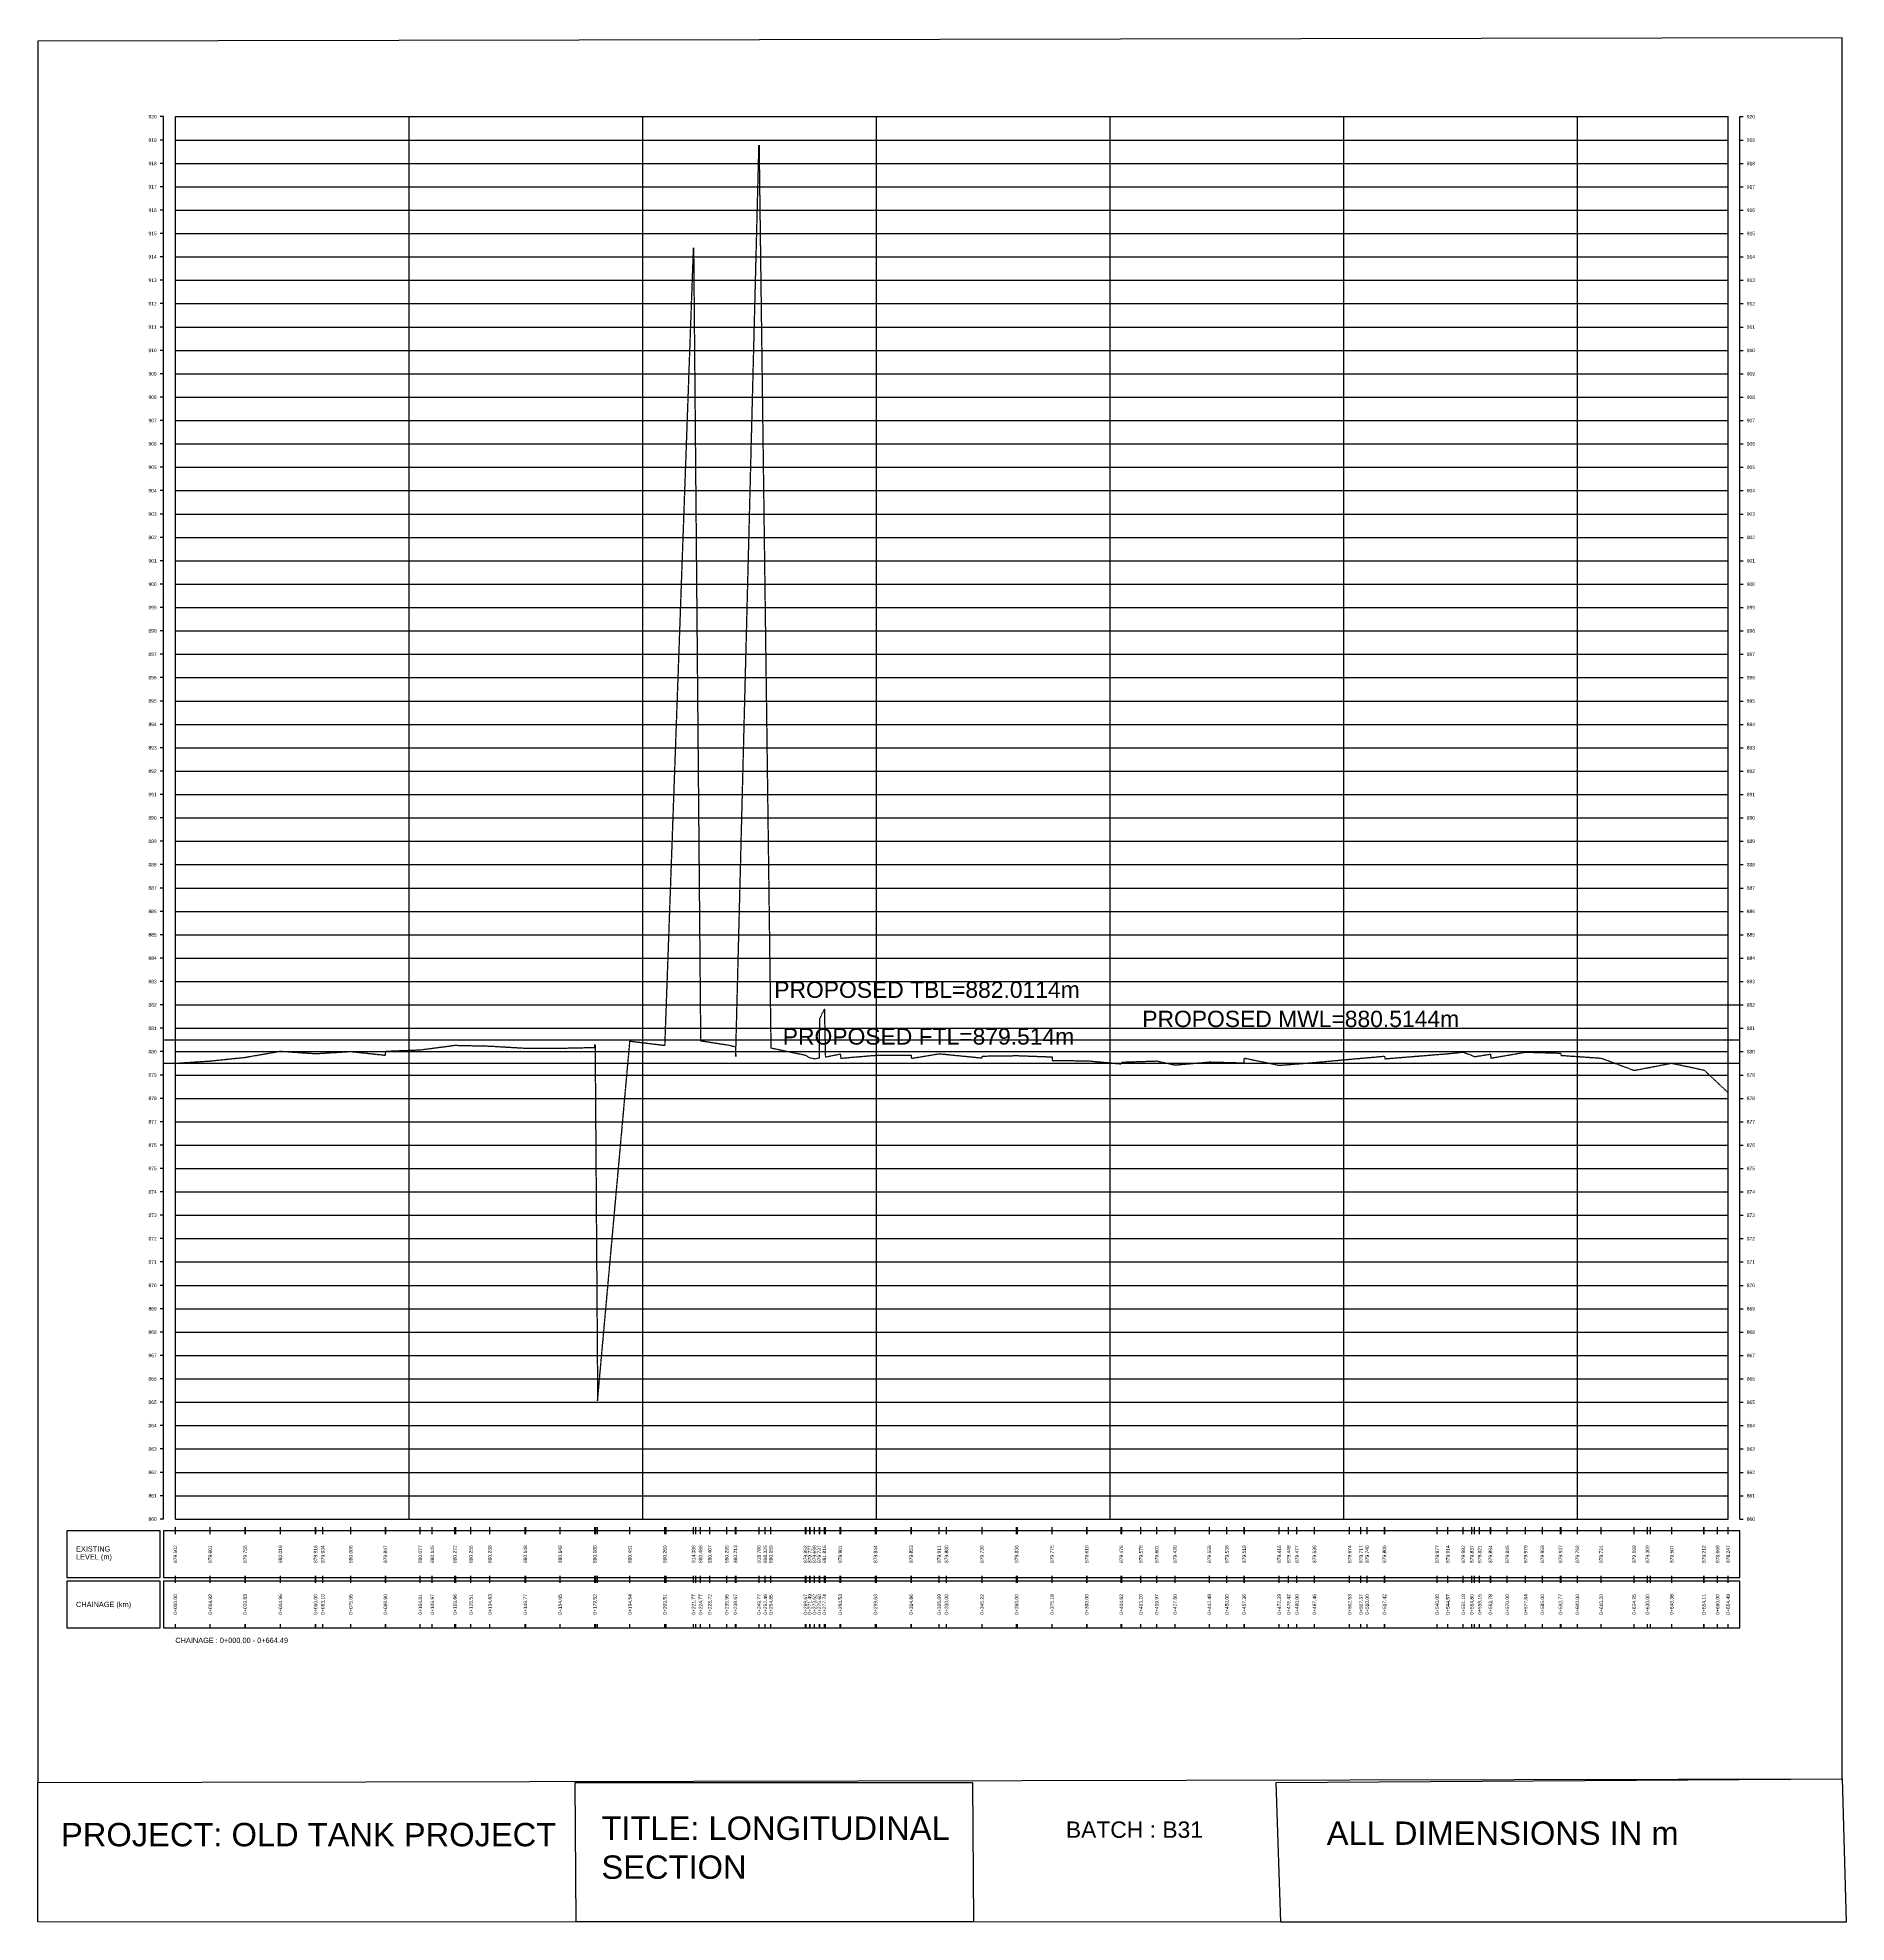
# Model space of a CAD drawing. Header units: millimetres. Extents: x 2640 to 12113, y 6003 to 13668.
# Drawn here: x 8090 to 8864, y 11377 to 12183 of the extents above; entities that cross this region are included whole.
import ezdxf
from ezdxf.enums import TextEntityAlignment as Align

# ---------------------------------------------------------------- set-up
doc = ezdxf.new("R2010")
doc.units = ezdxf.units.MM
doc.linetypes.add('HIDDEN', pattern=[0.375, 0.25, -0.125])
for name, color, linetype in [('GL', 3, 'HIDDEN'), ('GRID', 8, 'Continuous'), ('SCALE_LINE', 1, 'Continuous'), ('TitleBox', 7, 'Continuous')]:
    doc.layers.add(name, color=color, linetype=linetype)
doc.styles.get("Standard").update_dxf_attribs({"font": 'arial.ttf'})

msp = doc.modelspace()

# ---------------------------------------------------------------- linework, layer by layer
at = {"color": 1}
msp.add_line((8166.064, 11769.627), (8818.606, 11769.627), dxfattribs=at)
at = {"color": 4}
msp.add_line((8144.117, 11754.627), (8818.625, 11754.627), dxfattribs=at)
for p, q in [((8818.606, 11749.627), (8818.625, 11754.627)), ((8818.606, 11739.627), (8818.606, 11744.627))]:
    msp.add_line(p, q)
at = {"color": 6}
msp.add_line((8144.117, 11744.627), (8818.606, 11744.627), dxfattribs=at)
for points in [[(8090.206, 11436.95), (8862.477, 11438.501), (8862.477, 12183.414), (8090.206, 12181.863)], [(8090.206, 11436.95), (8862.477, 11438.501), (8864.199, 11377.129), (8090.206, 11377.29)], [(8320.206, 11436.95), (8490.206, 11436.95), (8490.683, 11377.29), (8320.683, 11377.29)], [(8620.206, 11436.95), (8862.477, 11438.501), (8864.199, 11377.129), (8622.142, 11377.179)]]:
    msp.add_lwpolyline(points, close=True)
at = {"layer": 'GL'}
msp.add_lwpolyline([(8149.117, 11744.65), (8164.041, 11745.637), (8164.042, 11745.637), (8164.042, 11745.637), (8164.063, 11745.64), (8178.944, 11747.19), (8178.95, 11747.191), (8179.117, 11747.221), (8194.073, 11749.816), (8194.074, 11749.816), (8194.075, 11749.816), (8194.08, 11749.816), (8209.117, 11748.791), (8209.17, 11748.787), (8209.17, 11748.787), (8212.222, 11748.97), (8224.167, 11749.686), (8224.168, 11749.686), (8224.172, 11749.686), (8239.015, 11748.099), (8239.117, 11748.905), (8239.231, 11749.807), (8239.232, 11749.807), (8253.927, 11750.397), (8253.93, 11750.397), (8253.932, 11750.397), (8253.935, 11750.397), (8259.09, 11751.075), (8268.774, 11752.346), (8268.774, 11752.346), (8269.117, 11752.338), (8275.623, 11752.192), (8283.751, 11752.005), (8283.755, 11752.005), (8283.759, 11752.005), (8298.888, 11751.106), (8298.888, 11751.106), (8299.117, 11751.106), (8313.768, 11751.115), (8313.771, 11751.089), (8313.775, 11751.089), (8313.778, 11751.089), (8313.781, 11751.116), (8328.641, 11751.423), (8328.679, 11752.657), (8328.679, 11752.657), (8328.679, 11752.657), (8328.721, 11752.255), (8328.74, 11751.807), (8329.117, 11698.481), (8329.813, 11600.295), (8343.66, 11754.136), (8343.662, 11754.136), (8343.664, 11754.136), (8343.67, 11754.137), (8358.622, 11752.319), (8358.678, 11753.057), (8358.678, 11753.057), (8359.117, 11765.317), (8370.89, 12093.508), (8370.89, 12093.508), (8370.89, 12093.508), (8370.89, 12093.508), (8370.9, 12092.349), (8371.913, 11977.553), (8373.882, 11754.306), (8373.883, 11754.306), (8373.884, 11754.306), (8373.885, 11754.306), (8377.833, 11753.696), (8385.07, 11752.576), (8385.13, 11752.565), (8385.131, 11752.565), (8385.132, 11752.565), (8388.792, 11751.757), (8388.793, 11751.757), (8388.792, 11751.757), (8388.793, 11751.757), (8388.936, 11747.543), (8389.117, 11754.638), (8398.892, 12137.429), (8398.893, 12137.429), (8398.894, 12137.429), (8398.894, 12137.429), (8398.894, 12137.429), (8401.581, 11932.874), (8403.966, 11751.216), (8403.966, 11751.216), (8403.967, 11751.216), (8403.968, 11751.216), (8418.788, 11748.143), (8419.117, 11747.917), (8420.604, 11746.894), (8420.824, 11747.02), (8422.637, 11746.615), (8422.69, 11746.6), (8424.715, 11746.994), (8424.797, 11747.034), (8424.872, 11763.704), (8426.855, 11767.791), (8427.286, 11747.318), (8433.65, 11748.636), (8433.658, 11748.637), (8433.658, 11748.637), (8433.659, 11748.637), (8433.861, 11746.824), (8448.749, 11748.067), (8448.75, 11748.067), (8448.753, 11748.067), (8449.117, 11748.069), (8463.974, 11748.157), (8463.974, 11748.157), (8464.107, 11746.766), (8476.009, 11748.737), (8476.009, 11748.737), (8476.011, 11748.737), (8479.117, 11748.43), (8494.337, 11746.926), (8494.362, 11747.727), (8494.362, 11747.727), (8509.117, 11747.922), (8509.468, 11747.927), (8509.469, 11747.927), (8509.469, 11747.927), (8509.469, 11747.927), (8509.469, 11747.927), (8509.469, 11747.927), (8509.47, 11747.927), (8524.295, 11747.377), (8524.295, 11747.377), (8524.295, 11747.377), (8524.401, 11745.82), (8539.117, 11745.728), (8539.263, 11745.726), (8539.267, 11745.726), (8539.272, 11745.726), (8539.276, 11745.726), (8539.279, 11745.726), (8553.939, 11744.39), (8554.173, 11745.136), (8554.173, 11745.136), (8554.173, 11745.136), (8554.173, 11745.136), (8562.316, 11745.41), (8569.088, 11745.637), (8569.091, 11745.637), (8569.117, 11745.632), (8576.915, 11743.928), (8591.608, 11745.207), (8591.608, 11745.207), (8591.608, 11745.207), (8591.609, 11745.207), (8599.117, 11745.012), (8606.481, 11744.82), (8606.582, 11746.307), (8606.636, 11746.862), (8606.636, 11746.862), (8606.636, 11746.862), (8621.512, 11743.787), (8621.515, 11743.787), (8621.517, 11743.787), (8621.518, 11743.787), (8621.519, 11743.787), (8625.541, 11744.108), (8629.117, 11744.392), (8636.58, 11744.987), (8636.58, 11744.987), (8651.644, 11746.367), (8651.646, 11746.367), (8651.647, 11746.367), (8656.49, 11746.796), (8659.117, 11747.03), (8666.537, 11747.687), (8666.537, 11747.687), (8666.537, 11747.687), (8666.752, 11746.587), (8689.117, 11748.397), (8693.688, 11748.767), (8700.296, 11749.447), (8700.297, 11749.447), (8703.913, 11748.001), (8705.148, 11747.507), (8705.149, 11747.507), (8705.149, 11747.507), (8705.149, 11747.507), (8705.149, 11747.507), (8707.267, 11747.84), (8711.898, 11748.567), (8711.899, 11748.567), (8712.055, 11746.87), (8719.117, 11748.077), (8726.959, 11749.417), (8726.964, 11749.417), (8734.115, 11749.216), (8741.886, 11748.997), (8741.886, 11748.997), (8741.886, 11748.997), (8742.111, 11748.034), (8749.117, 11747.546), (8759.32, 11746.837), (8759.323, 11746.837), (8759.323, 11746.837), (8759.323, 11746.837), (8773.37, 11741.618), (8779.117, 11742.714), (8780.416, 11742.963), (8789.494, 11744.696), (8789.497, 11744.696), (8789.499, 11744.696), (8803.223, 11741.746), (8803.225, 11741.746), (8803.309, 11741.767), (8803.309, 11741.767), (8803.31, 11741.767), (8803.31, 11741.767), (8803.321, 11741.756), (8809.117, 11736.31), (8813.606, 11732.093)], dxfattribs=at)
at = {"layer": 'GRID'}
for p, q in [((8149.117, 12149.627), (8813.606, 12149.627)), ((8149.117, 11549.627), (8149.117, 12149.627)), ((8249.117, 11549.627), (8249.117, 12149.627)), ((8349.117, 11549.627), (8349.117, 12149.627)), ((8449.117, 11549.627), (8449.117, 12149.627)), ((8549.117, 11549.627), (8549.117, 12149.627)), ((8649.117, 11549.627), (8649.117, 12149.627)), ((8749.117, 11549.627), (8749.117, 12149.627)), ((8813.606, 11549.627), (8813.606, 12149.627)), ((8149.117, 12139.627), (8813.606, 12139.627)), ((8149.117, 12129.627), (8813.606, 12129.627)), ((8149.117, 12119.627), (8813.606, 12119.627)), ((8149.117, 12109.627), (8813.606, 12109.627)), ((8149.117, 12099.627), (8813.606, 12099.627)), ((8149.117, 12089.627), (8813.606, 12089.627)), ((8149.117, 12079.627), (8813.606, 12079.627)), ((8149.117, 12069.627), (8813.606, 12069.627)), ((8149.117, 12059.627), (8813.606, 12059.627)), ((8149.117, 12049.627), (8813.606, 12049.627)), ((8149.117, 12039.627), (8813.606, 12039.627)), ((8149.117, 12029.627), (8813.606, 12029.627)), ((8149.117, 12019.627), (8813.606, 12019.627)), ((8149.117, 12009.627), (8813.606, 12009.627)), ((8149.117, 11999.627), (8813.606, 11999.627)), ((8149.117, 11989.627), (8813.606, 11989.627)), ((8149.117, 11979.627), (8813.606, 11979.627)), ((8149.117, 11969.627), (8813.606, 11969.627)), ((8149.117, 11959.627), (8813.606, 11959.627)), ((8149.117, 11949.627), (8813.606, 11949.627)), ((8149.117, 11939.627), (8813.606, 11939.627)), ((8149.117, 11929.627), (8813.606, 11929.627)), ((8149.117, 11919.627), (8813.606, 11919.627)), ((8149.117, 11909.627), (8813.606, 11909.627)), ((8149.117, 11899.627), (8813.606, 11899.627)), ((8149.117, 11889.627), (8813.606, 11889.627)), ((8149.117, 11879.627), (8813.606, 11879.627)), ((8149.117, 11869.627), (8813.606, 11869.627)), ((8149.117, 11859.627), (8813.606, 11859.627)), ((8149.117, 11849.627), (8813.606, 11849.627)), ((8149.117, 11839.627), (8813.606, 11839.627)), ((8149.117, 11829.627), (8813.606, 11829.627)), ((8149.117, 11819.627), (8813.606, 11819.627)), ((8149.117, 11809.627), (8813.606, 11809.627)), ((8149.117, 11799.627), (8813.606, 11799.627)), ((8149.117, 11789.627), (8813.606, 11789.627)), ((8149.117, 11779.627), (8813.606, 11779.627)), ((8149.117, 11769.627), (8813.606, 11769.627)), ((8149.117, 11759.627), (8813.606, 11759.627)), ((8149.117, 11749.627), (8813.606, 11749.627)), ((8149.117, 11739.627), (8813.606, 11739.627)), ((8149.117, 11729.627), (8813.606, 11729.627)), ((8149.117, 11719.627), (8813.606, 11719.627)), ((8149.117, 11709.627), (8813.606, 11709.627)), ((8149.117, 11699.627), (8813.606, 11699.627)), ((8149.117, 11689.627), (8813.606, 11689.627)), ((8149.117, 11679.627), (8813.606, 11679.627)), ((8149.117, 11669.627), (8813.606, 11669.627)), ((8149.117, 11659.627), (8813.606, 11659.627)), ((8149.117, 11649.627), (8813.606, 11649.627)), ((8149.117, 11639.627), (8813.606, 11639.627)), ((8149.117, 11629.627), (8813.606, 11629.627)), ((8149.117, 11619.627), (8813.606, 11619.627)), ((8149.117, 11609.627), (8813.606, 11609.627)), ((8149.117, 11599.627), (8813.606, 11599.627)), ((8149.117, 11589.627), (8813.606, 11589.627)), ((8149.117, 11579.627), (8813.606, 11579.627)), ((8149.117, 11569.627), (8813.606, 11569.627)), ((8149.117, 11559.627), (8813.606, 11559.627)), ((8149.117, 11549.627), (8813.606, 11549.627))]:
    msp.add_line(p, q, dxfattribs=at)
at = {"layer": 'SCALE_LINE'}
for p, q in [((8144.117, 12149.627), (8142.617, 12149.627)), ((8144.117, 11549.627), (8144.117, 12149.627)), ((8818.606, 11549.627), (8818.606, 12149.627)), ((8818.606, 12149.627), (8820.106, 12149.627)), ((8144.117, 12139.627), (8142.617, 12139.627)), ((8818.606, 12139.627), (8820.106, 12139.627)), ((8144.117, 12129.627), (8142.617, 12129.627)), ((8818.606, 12129.627), (8820.106, 12129.627)), ((8144.117, 12119.627), (8142.617, 12119.627)), ((8818.606, 12119.627), (8820.106, 12119.627)), ((8144.117, 12109.627), (8142.617, 12109.627)), ((8818.606, 12109.627), (8820.106, 12109.627)), ((8144.117, 12099.627), (8142.617, 12099.627)), ((8818.606, 12099.627), (8820.106, 12099.627)), ((8144.117, 12089.627), (8142.617, 12089.627)), ((8818.606, 12089.627), (8820.106, 12089.627)), ((8144.117, 12079.627), (8142.617, 12079.627)), ((8818.606, 12079.627), (8820.106, 12079.627)), ((8144.117, 12069.627), (8142.617, 12069.627)), ((8818.606, 12069.627), (8820.106, 12069.627)), ((8144.117, 12059.627), (8142.617, 12059.627)), ((8818.606, 12059.627), (8820.106, 12059.627)), ((8144.117, 12049.627), (8142.617, 12049.627)), ((8818.606, 12049.627), (8820.106, 12049.627)), ((8144.117, 12039.627), (8142.617, 12039.627)), ((8818.606, 12039.627), (8820.106, 12039.627)), ((8144.117, 12029.627), (8142.617, 12029.627)), ((8818.606, 12029.627), (8820.106, 12029.627)), ((8144.117, 12019.627), (8142.617, 12019.627)), ((8818.606, 12019.627), (8820.106, 12019.627)), ((8144.117, 12009.627), (8142.617, 12009.627)), ((8818.606, 12009.627), (8820.106, 12009.627)), ((8144.117, 11999.627), (8142.617, 11999.627)), ((8818.606, 11999.627), (8820.106, 11999.627)), ((8144.117, 11989.627), (8142.617, 11989.627)), ((8818.606, 11989.627), (8820.106, 11989.627)), ((8144.117, 11979.627), (8142.617, 11979.627)), ((8818.606, 11979.627), (8820.106, 11979.627)), ((8144.117, 11969.627), (8142.617, 11969.627)), ((8818.606, 11969.627), (8820.106, 11969.627)), ((8144.117, 11959.627), (8142.617, 11959.627)), ((8818.606, 11959.627), (8820.106, 11959.627)), ((8144.117, 11949.627), (8142.617, 11949.627)), ((8818.606, 11949.627), (8820.106, 11949.627)), ((8144.117, 11939.627), (8142.617, 11939.627)), ((8818.606, 11939.627), (8820.106, 11939.627)), ((8144.117, 11929.627), (8142.617, 11929.627)), ((8818.606, 11929.627), (8820.106, 11929.627)), ((8144.117, 11919.627), (8142.617, 11919.627)), ((8818.606, 11919.627), (8820.106, 11919.627)), ((8144.117, 11909.627), (8142.617, 11909.627)), ((8818.606, 11909.627), (8820.106, 11909.627)), ((8144.117, 11899.627), (8142.617, 11899.627)), ((8818.606, 11899.627), (8820.106, 11899.627)), ((8144.117, 11889.627), (8142.617, 11889.627)), ((8818.606, 11889.627), (8820.106, 11889.627)), ((8144.117, 11879.627), (8142.617, 11879.627)), ((8818.606, 11879.627), (8820.106, 11879.627)), ((8144.117, 11869.627), (8142.617, 11869.627)), ((8818.606, 11869.627), (8820.106, 11869.627)), ((8144.117, 11859.627), (8142.617, 11859.627)), ((8818.606, 11859.627), (8820.106, 11859.627)), ((8144.117, 11849.627), (8142.617, 11849.627)), ((8818.606, 11849.627), (8820.106, 11849.627)), ((8144.117, 11839.627), (8142.617, 11839.627)), ((8818.606, 11839.627), (8820.106, 11839.627)), ((8144.117, 11829.627), (8142.617, 11829.627)), ((8818.606, 11829.627), (8820.106, 11829.627)), ((8144.117, 11819.627), (8142.617, 11819.627)), ((8818.606, 11819.627), (8820.106, 11819.627)), ((8144.117, 11809.627), (8142.617, 11809.627)), ((8818.606, 11809.627), (8820.106, 11809.627)), ((8144.117, 11799.627), (8142.617, 11799.627)), ((8818.606, 11799.627), (8820.106, 11799.627)), ((8144.117, 11789.627), (8142.617, 11789.627)), ((8818.606, 11789.627), (8820.106, 11789.627)), ((8144.117, 11779.627), (8142.617, 11779.627)), ((8818.606, 11779.627), (8820.106, 11779.627)), ((8144.117, 11769.627), (8142.617, 11769.627)), ((8818.606, 11769.627), (8820.106, 11769.627)), ((8144.117, 11759.627), (8142.617, 11759.627)), ((8818.606, 11759.627), (8820.106, 11759.627)), ((8144.117, 11749.627), (8142.617, 11749.627)), ((8818.606, 11749.627), (8820.106, 11749.627)), ((8144.117, 11739.627), (8142.617, 11739.627)), ((8818.606, 11739.627), (8820.106, 11739.627)), ((8144.117, 11729.627), (8142.617, 11729.627)), ((8818.606, 11729.627), (8820.106, 11729.627)), ((8144.117, 11719.627), (8142.617, 11719.627)), ((8818.606, 11719.627), (8820.106, 11719.627)), ((8144.117, 11709.627), (8142.617, 11709.627)), ((8818.606, 11709.627), (8820.106, 11709.627)), ((8144.117, 11699.627), (8142.617, 11699.627)), ((8818.606, 11699.627), (8820.106, 11699.627)), ((8144.117, 11689.627), (8142.617, 11689.627)), ((8818.606, 11689.627), (8820.106, 11689.627)), ((8144.117, 11679.627), (8142.617, 11679.627)), ((8818.606, 11679.627), (8820.106, 11679.627)), ((8144.117, 11669.627), (8142.617, 11669.627)), ((8818.606, 11669.627), (8820.106, 11669.627)), ((8144.117, 11659.627), (8142.617, 11659.627)), ((8818.606, 11659.627), (8820.106, 11659.627)), ((8144.117, 11649.627), (8142.617, 11649.627)), ((8818.606, 11649.627), (8820.106, 11649.627)), ((8144.117, 11639.627), (8142.617, 11639.627)), ((8818.606, 11639.627), (8820.106, 11639.627)), ((8144.117, 11629.627), (8142.617, 11629.627)), ((8818.606, 11629.627), (8820.106, 11629.627)), ((8144.117, 11619.627), (8142.617, 11619.627)), ((8818.606, 11619.627), (8820.106, 11619.627)), ((8144.117, 11609.627), (8142.617, 11609.627)), ((8818.606, 11609.627), (8820.106, 11609.627)), ((8144.117, 11599.627), (8142.617, 11599.627)), ((8818.606, 11599.627), (8820.106, 11599.627)), ((8144.117, 11589.627), (8142.617, 11589.627)), ((8818.606, 11589.627), (8820.106, 11589.627)), ((8144.117, 11579.627), (8142.617, 11579.627)), ((8818.606, 11579.627), (8820.106, 11579.627)), ((8144.117, 11569.627), (8142.617, 11569.627)), ((8818.606, 11569.627), (8820.106, 11569.627)), ((8144.117, 11559.627), (8142.617, 11559.627)), ((8818.606, 11559.627), (8820.106, 11559.627)), ((8144.117, 11549.627), (8142.617, 11549.627)), ((8818.606, 11549.627), (8820.106, 11549.627))]:
    msp.add_line(p, q, dxfattribs=at)
at = {"layer": 'TitleBox'}
for p, q in [((8149.117, 11543.127), (8149.117, 11546.127)), ((8164.041, 11543.127), (8164.041, 11546.127)), ((8164.042, 11543.127), (8164.042, 11546.127)), ((8164.042, 11543.127), (8164.042, 11546.127)), ((8164.063, 11543.127), (8164.063, 11546.127)), ((8178.944, 11543.127), (8178.944, 11546.127)), ((8178.95, 11543.127), (8178.95, 11546.127)), ((8179.117, 11543.127), (8179.117, 11546.127)), ((8194.073, 11543.127), (8194.073, 11546.127)), ((8194.074, 11543.127), (8194.074, 11546.127)), ((8194.075, 11543.127), (8194.075, 11546.127)), ((8194.08, 11543.127), (8194.08, 11546.127)), ((8209.117, 11543.127), (8209.117, 11546.127)), ((8209.17, 11543.127), (8209.17, 11546.127)), ((8209.17, 11543.127), (8209.17, 11546.127)), ((8212.222, 11543.127), (8212.222, 11546.127)), ((8224.167, 11543.127), (8224.167, 11546.127)), ((8224.168, 11543.127), (8224.168, 11546.127)), ((8224.172, 11543.127), (8224.172, 11546.127)), ((8239.015, 11543.127), (8239.015, 11546.127)), ((8239.117, 11543.127), (8239.117, 11546.127)), ((8239.231, 11543.127), (8239.231, 11546.127)), ((8239.232, 11543.127), (8239.232, 11546.127)), ((8253.927, 11543.127), (8253.927, 11546.127)), ((8253.93, 11543.127), (8253.93, 11546.127)), ((8253.932, 11543.127), (8253.932, 11546.127)), ((8253.935, 11543.127), (8253.935, 11546.127)), ((8259.09, 11543.127), (8259.09, 11546.127)), ((8268.774, 11543.127), (8268.774, 11546.127)), ((8268.774, 11543.127), (8268.774, 11546.127)), ((8269.117, 11543.127), (8269.117, 11546.127)), ((8275.623, 11543.127), (8275.623, 11546.127)), ((8283.751, 11543.127), (8283.751, 11546.127)), ((8283.755, 11543.127), (8283.755, 11546.127)), ((8283.759, 11543.127), (8283.759, 11546.127)), ((8298.888, 11543.127), (8298.888, 11546.127)), ((8298.888, 11543.127), (8298.888, 11546.127)), ((8299.117, 11543.127), (8299.117, 11546.127)), ((8313.768, 11543.127), (8313.768, 11546.127)), ((8313.771, 11543.127), (8313.771, 11546.127)), ((8313.775, 11543.127), (8313.775, 11546.127)), ((8313.778, 11543.127), (8313.778, 11546.127)), ((8313.781, 11543.127), (8313.781, 11546.127)), ((8328.641, 11543.127), (8328.641, 11546.127)), ((8328.679, 11543.127), (8328.679, 11546.127)), ((8328.679, 11543.127), (8328.679, 11546.127)), ((8328.679, 11543.127), (8328.679, 11546.127)), ((8328.721, 11543.127), (8328.721, 11546.127)), ((8328.74, 11543.127), (8328.74, 11546.127)), ((8329.117, 11543.127), (8329.117, 11546.127)), ((8329.813, 11543.127), (8329.813, 11546.127)), ((8343.66, 11543.127), (8343.66, 11546.127)), ((8343.662, 11543.127), (8343.662, 11546.127)), ((8343.664, 11543.127), (8343.664, 11546.127)), ((8343.67, 11543.127), (8343.67, 11546.127)), ((8358.622, 11543.127), (8358.622, 11546.127)), ((8358.678, 11543.127), (8358.678, 11546.127)), ((8358.678, 11543.127), (8358.678, 11546.127)), ((8359.117, 11543.127), (8359.117, 11546.127)), ((8370.89, 11543.127), (8370.89, 11546.127)), ((8370.89, 11543.127), (8370.89, 11546.127)), ((8370.89, 11543.127), (8370.89, 11546.127)), ((8370.89, 11543.127), (8370.89, 11546.127)), ((8370.9, 11543.127), (8370.9, 11546.127)), ((8371.913, 11543.127), (8371.913, 11546.127)), ((8373.882, 11543.127), (8373.882, 11546.127)), ((8373.883, 11543.127), (8373.883, 11546.127)), ((8373.884, 11543.127), (8373.884, 11546.127)), ((8373.885, 11543.127), (8373.885, 11546.127)), ((8377.833, 11543.127), (8377.833, 11546.127)), ((8385.07, 11543.127), (8385.07, 11546.127)), ((8385.13, 11543.127), (8385.13, 11546.127)), ((8385.131, 11543.127), (8385.131, 11546.127)), ((8385.132, 11543.127), (8385.132, 11546.127)), ((8388.792, 11543.127), (8388.792, 11546.127)), ((8388.792, 11543.127), (8388.792, 11546.127)), ((8388.793, 11543.127), (8388.793, 11546.127)), ((8388.793, 11543.127), (8388.793, 11546.127)), ((8388.936, 11543.127), (8388.936, 11546.127)), ((8389.117, 11543.127), (8389.117, 11546.127)), ((8398.892, 11543.127), (8398.892, 11546.127)), ((8398.893, 11543.127), (8398.893, 11546.127)), ((8398.894, 11543.127), (8398.894, 11546.127)), ((8398.894, 11543.127), (8398.894, 11546.127)), ((8398.894, 11543.127), (8398.894, 11546.127)), ((8401.581, 11543.127), (8401.581, 11546.127)), ((8403.966, 11543.127), (8403.966, 11546.127)), ((8403.966, 11543.127), (8403.966, 11546.127)), ((8403.967, 11543.127), (8403.967, 11546.127)), ((8403.968, 11543.127), (8403.968, 11546.127)), ((8418.788, 11543.127), (8418.788, 11546.127)), ((8419.117, 11543.127), (8419.117, 11546.127)), ((8420.604, 11543.127), (8420.604, 11546.127)), ((8420.824, 11543.127), (8420.824, 11546.127)), ((8422.637, 11543.127), (8422.637, 11546.127)), ((8422.69, 11543.127), (8422.69, 11546.127)), ((8424.715, 11543.127), (8424.715, 11546.127)), ((8424.797, 11543.127), (8424.797, 11546.127)), ((8424.872, 11543.127), (8424.872, 11546.127)), ((8426.855, 11543.127), (8426.855, 11546.127)), ((8427.286, 11543.127), (8427.286, 11546.127)), ((8433.65, 11543.127), (8433.65, 11546.127)), ((8433.658, 11543.127), (8433.658, 11546.127)), ((8433.658, 11543.127), (8433.658, 11546.127)), ((8433.659, 11543.127), (8433.659, 11546.127)), ((8433.861, 11543.127), (8433.861, 11546.127)), ((8448.749, 11543.127), (8448.749, 11546.127)), ((8448.75, 11543.127), (8448.75, 11546.127)), ((8448.753, 11543.127), (8448.753, 11546.127)), ((8449.117, 11543.127), (8449.117, 11546.127)), ((8463.974, 11543.127), (8463.974, 11546.127)), ((8463.974, 11543.127), (8463.974, 11546.127)), ((8464.107, 11543.127), (8464.107, 11546.127)), ((8476.009, 11543.127), (8476.009, 11546.127)), ((8476.009, 11543.127), (8476.009, 11546.127)), ((8476.011, 11543.127), (8476.011, 11546.127)), ((8479.117, 11543.127), (8479.117, 11546.127)), ((8494.337, 11543.127), (8494.337, 11546.127)), ((8494.362, 11543.127), (8494.362, 11546.127)), ((8494.362, 11543.127), (8494.362, 11546.127)), ((8509.117, 11543.127), (8509.117, 11546.127)), ((8509.468, 11543.127), (8509.468, 11546.127)), ((8509.469, 11543.127), (8509.469, 11546.127)), ((8509.469, 11543.127), (8509.469, 11546.127)), ((8509.469, 11543.127), (8509.469, 11546.127)), ((8509.469, 11543.127), (8509.469, 11546.127)), ((8509.469, 11543.127), (8509.469, 11546.127)), ((8509.47, 11543.127), (8509.47, 11546.127)), ((8524.295, 11543.127), (8524.295, 11546.127)), ((8524.295, 11543.127), (8524.295, 11546.127)), ((8524.295, 11543.127), (8524.295, 11546.127)), ((8524.401, 11543.127), (8524.401, 11546.127)), ((8539.117, 11543.127), (8539.117, 11546.127)), ((8539.263, 11543.127), (8539.263, 11546.127)), ((8539.267, 11543.127), (8539.267, 11546.127)), ((8539.272, 11543.127), (8539.272, 11546.127)), ((8539.276, 11543.127), (8539.276, 11546.127)), ((8539.279, 11543.127), (8539.279, 11546.127)), ((8553.939, 11543.127), (8553.939, 11546.127)), ((8554.173, 11543.127), (8554.173, 11546.127)), ((8554.173, 11543.127), (8554.173, 11546.127)), ((8554.173, 11543.127), (8554.173, 11546.127)), ((8554.173, 11543.127), (8554.173, 11546.127)), ((8562.316, 11543.127), (8562.316, 11546.127)), ((8569.088, 11543.127), (8569.088, 11546.127)), ((8569.091, 11543.127), (8569.091, 11546.127)), ((8569.117, 11543.127), (8569.117, 11546.127)), ((8576.915, 11543.127), (8576.915, 11546.127)), ((8591.608, 11543.127), (8591.608, 11546.127)), ((8591.608, 11543.127), (8591.608, 11546.127)), ((8591.608, 11543.127), (8591.608, 11546.127)), ((8591.609, 11543.127), (8591.609, 11546.127)), ((8599.117, 11543.127), (8599.117, 11546.127)), ((8606.481, 11543.127), (8606.481, 11546.127)), ((8606.582, 11543.127), (8606.582, 11546.127)), ((8606.636, 11543.127), (8606.636, 11546.127)), ((8606.636, 11543.127), (8606.636, 11546.127)), ((8606.636, 11543.127), (8606.636, 11546.127)), ((8621.512, 11543.127), (8621.512, 11546.127)), ((8621.515, 11543.127), (8621.515, 11546.127)), ((8621.517, 11543.127), (8621.517, 11546.127)), ((8621.518, 11543.127), (8621.518, 11546.127)), ((8621.519, 11543.127), (8621.519, 11546.127)), ((8625.541, 11543.127), (8625.541, 11546.127)), ((8629.117, 11543.127), (8629.117, 11546.127)), ((8636.58, 11543.127), (8636.58, 11546.127)), ((8636.58, 11543.127), (8636.58, 11546.127)), ((8651.644, 11543.127), (8651.644, 11546.127)), ((8651.646, 11543.127), (8651.646, 11546.127)), ((8651.647, 11543.127), (8651.647, 11546.127)), ((8656.49, 11543.127), (8656.49, 11546.127)), ((8659.117, 11543.127), (8659.117, 11546.127)), ((8666.537, 11543.127), (8666.537, 11546.127)), ((8666.537, 11543.127), (8666.537, 11546.127)), ((8666.537, 11543.127), (8666.537, 11546.127)), ((8666.752, 11543.127), (8666.752, 11546.127)), ((8689.117, 11543.127), (8689.117, 11546.127)), ((8693.688, 11543.127), (8693.688, 11546.127)), ((8700.296, 11543.127), (8700.296, 11546.127)), ((8700.297, 11543.127), (8700.297, 11546.127)), ((8703.913, 11543.127), (8703.913, 11546.127)), ((8705.148, 11543.127), (8705.148, 11546.127)), ((8705.149, 11543.127), (8705.149, 11546.127)), ((8705.149, 11543.127), (8705.149, 11546.127)), ((8705.149, 11543.127), (8705.149, 11546.127)), ((8705.149, 11543.127), (8705.149, 11546.127)), ((8707.267, 11543.127), (8707.267, 11546.127)), ((8711.898, 11543.127), (8711.898, 11546.127)), ((8711.899, 11543.127), (8711.899, 11546.127)), ((8712.055, 11543.127), (8712.055, 11546.127)), ((8719.117, 11543.127), (8719.117, 11546.127)), ((8726.959, 11543.127), (8726.959, 11546.127)), ((8726.964, 11543.127), (8726.964, 11546.127)), ((8734.115, 11543.127), (8734.115, 11546.127)), ((8741.886, 11543.127), (8741.886, 11546.127)), ((8741.886, 11543.127), (8741.886, 11546.127)), ((8741.886, 11543.127), (8741.886, 11546.127)), ((8742.111, 11543.127), (8742.111, 11546.127)), ((8749.117, 11543.127), (8749.117, 11546.127)), ((8759.32, 11543.127), (8759.32, 11546.127)), ((8759.323, 11543.127), (8759.323, 11546.127)), ((8759.323, 11543.127), (8759.323, 11546.127)), ((8759.323, 11543.127), (8759.323, 11546.127)), ((8773.37, 11543.127), (8773.37, 11546.127)), ((8779.117, 11543.127), (8779.117, 11546.127)), ((8780.416, 11543.127), (8780.416, 11546.127)), ((8789.494, 11543.127), (8789.494, 11546.127)), ((8789.497, 11543.127), (8789.497, 11546.127)), ((8789.499, 11543.127), (8789.499, 11546.127)), ((8803.223, 11543.127), (8803.223, 11546.127)), ((8803.225, 11543.127), (8803.225, 11546.127)), ((8803.309, 11543.127), (8803.309, 11546.127)), ((8803.309, 11543.127), (8803.309, 11546.127)), ((8803.31, 11543.127), (8803.31, 11546.127)), ((8803.31, 11543.127), (8803.31, 11546.127)), ((8803.321, 11543.127), (8803.321, 11546.127)), ((8809.117, 11543.127), (8809.117, 11546.127)), ((8813.606, 11543.127), (8813.606, 11546.127)), ((8149.117, 11522.377), (8149.117, 11525.377)), ((8164.041, 11522.377), (8164.041, 11525.377)), ((8164.042, 11522.377), (8164.042, 11525.377)), ((8164.042, 11522.377), (8164.042, 11525.377)), ((8164.063, 11522.377), (8164.063, 11525.377)), ((8178.944, 11522.377), (8178.944, 11525.377)), ((8178.95, 11522.377), (8178.95, 11525.377)), ((8179.117, 11522.377), (8179.117, 11525.377)), ((8194.073, 11522.377), (8194.073, 11525.377)), ((8194.074, 11522.377), (8194.074, 11525.377)), ((8194.075, 11522.377), (8194.075, 11525.377)), ((8194.08, 11522.377), (8194.08, 11525.377)), ((8209.117, 11522.377), (8209.117, 11525.377)), ((8209.17, 11522.377), (8209.17, 11525.377)), ((8209.17, 11522.377), (8209.17, 11525.377)), ((8212.222, 11522.377), (8212.222, 11525.377)), ((8224.167, 11522.377), (8224.167, 11525.377)), ((8224.168, 11522.377), (8224.168, 11525.377)), ((8224.172, 11522.377), (8224.172, 11525.377)), ((8239.015, 11522.377), (8239.015, 11525.377)), ((8239.117, 11522.377), (8239.117, 11525.377)), ((8239.231, 11522.377), (8239.231, 11525.377)), ((8239.232, 11522.377), (8239.232, 11525.377)), ((8253.927, 11522.377), (8253.927, 11525.377)), ((8253.93, 11522.377), (8253.93, 11525.377)), ((8253.932, 11522.377), (8253.932, 11525.377)), ((8253.935, 11522.377), (8253.935, 11525.377)), ((8259.09, 11522.377), (8259.09, 11525.377)), ((8268.774, 11522.377), (8268.774, 11525.377)), ((8268.774, 11522.377), (8268.774, 11525.377)), ((8269.117, 11522.377), (8269.117, 11525.377)), ((8275.623, 11522.377), (8275.623, 11525.377)), ((8283.751, 11522.377), (8283.751, 11525.377)), ((8283.755, 11522.377), (8283.755, 11525.377)), ((8283.759, 11522.377), (8283.759, 11525.377)), ((8298.888, 11522.377), (8298.888, 11525.377)), ((8298.888, 11522.377), (8298.888, 11525.377)), ((8299.117, 11522.377), (8299.117, 11525.377)), ((8313.768, 11522.377), (8313.768, 11525.377)), ((8313.771, 11522.377), (8313.771, 11525.377)), ((8313.775, 11522.377), (8313.775, 11525.377)), ((8313.778, 11522.377), (8313.778, 11525.377)), ((8313.781, 11522.377), (8313.781, 11525.377)), ((8328.641, 11522.377), (8328.641, 11525.377)), ((8328.679, 11522.377), (8328.679, 11525.377)), ((8328.679, 11522.377), (8328.679, 11525.377)), ((8328.679, 11522.377), (8328.679, 11525.377)), ((8328.721, 11522.377), (8328.721, 11525.377)), ((8328.74, 11522.377), (8328.74, 11525.377)), ((8329.117, 11522.377), (8329.117, 11525.377)), ((8329.813, 11522.377), (8329.813, 11525.377)), ((8343.66, 11522.377), (8343.66, 11525.377)), ((8343.662, 11522.377), (8343.662, 11525.377)), ((8343.664, 11522.377), (8343.664, 11525.377)), ((8343.67, 11522.377), (8343.67, 11525.377)), ((8358.622, 11522.377), (8358.622, 11525.377)), ((8358.678, 11522.377), (8358.678, 11525.377)), ((8358.678, 11522.377), (8358.678, 11525.377)), ((8359.117, 11522.377), (8359.117, 11525.377)), ((8370.89, 11522.377), (8370.89, 11525.377)), ((8370.89, 11522.377), (8370.89, 11525.377)), ((8370.89, 11522.377), (8370.89, 11525.377)), ((8370.89, 11522.377), (8370.89, 11525.377)), ((8370.9, 11522.377), (8370.9, 11525.377)), ((8371.913, 11522.377), (8371.913, 11525.377)), ((8373.882, 11522.377), (8373.882, 11525.377)), ((8373.883, 11522.377), (8373.883, 11525.377)), ((8373.884, 11522.377), (8373.884, 11525.377)), ((8373.885, 11522.377), (8373.885, 11525.377)), ((8377.833, 11522.377), (8377.833, 11525.377)), ((8385.07, 11522.377), (8385.07, 11525.377)), ((8385.13, 11522.377), (8385.13, 11525.377)), ((8385.131, 11522.377), (8385.131, 11525.377)), ((8385.132, 11522.377), (8385.132, 11525.377)), ((8388.792, 11522.377), (8388.792, 11525.377)), ((8388.792, 11522.377), (8388.792, 11525.377)), ((8388.793, 11522.377), (8388.793, 11525.377)), ((8388.793, 11522.377), (8388.793, 11525.377)), ((8388.936, 11522.377), (8388.936, 11525.377)), ((8389.117, 11522.377), (8389.117, 11525.377)), ((8398.892, 11522.377), (8398.892, 11525.377)), ((8398.893, 11522.377), (8398.893, 11525.377)), ((8398.894, 11522.377), (8398.894, 11525.377)), ((8398.894, 11522.377), (8398.894, 11525.377)), ((8398.894, 11522.377), (8398.894, 11525.377)), ((8401.581, 11522.377), (8401.581, 11525.377)), ((8403.966, 11522.377), (8403.966, 11525.377)), ((8403.966, 11522.377), (8403.966, 11525.377)), ((8403.967, 11522.377), (8403.967, 11525.377)), ((8403.968, 11522.377), (8403.968, 11525.377)), ((8418.788, 11522.377), (8418.788, 11525.377)), ((8419.117, 11522.377), (8419.117, 11525.377)), ((8420.604, 11522.377), (8420.604, 11525.377)), ((8420.824, 11522.377), (8420.824, 11525.377)), ((8422.637, 11522.377), (8422.637, 11525.377)), ((8422.69, 11522.377), (8422.69, 11525.377)), ((8424.715, 11522.377), (8424.715, 11525.377)), ((8424.797, 11522.377), (8424.797, 11525.377)), ((8424.872, 11522.377), (8424.872, 11525.377)), ((8426.855, 11522.377), (8426.855, 11525.377)), ((8427.286, 11522.377), (8427.286, 11525.377)), ((8433.65, 11522.377), (8433.65, 11525.377)), ((8433.658, 11522.377), (8433.658, 11525.377)), ((8433.658, 11522.377), (8433.658, 11525.377)), ((8433.659, 11522.377), (8433.659, 11525.377)), ((8433.861, 11522.377), (8433.861, 11525.377)), ((8448.749, 11522.377), (8448.749, 11525.377)), ((8448.75, 11522.377), (8448.75, 11525.377)), ((8448.753, 11522.377), (8448.753, 11525.377)), ((8449.117, 11522.377), (8449.117, 11525.377)), ((8463.974, 11522.377), (8463.974, 11525.377)), ((8463.974, 11522.377), (8463.974, 11525.377)), ((8464.107, 11522.377), (8464.107, 11525.377)), ((8476.009, 11522.377), (8476.009, 11525.377)), ((8476.009, 11522.377), (8476.009, 11525.377)), ((8476.011, 11522.377), (8476.011, 11525.377)), ((8479.117, 11522.377), (8479.117, 11525.377)), ((8494.337, 11522.377), (8494.337, 11525.377)), ((8494.362, 11522.377), (8494.362, 11525.377)), ((8494.362, 11522.377), (8494.362, 11525.377)), ((8509.117, 11522.377), (8509.117, 11525.377)), ((8509.468, 11522.377), (8509.468, 11525.377)), ((8509.469, 11522.377), (8509.469, 11525.377)), ((8509.469, 11522.377), (8509.469, 11525.377)), ((8509.469, 11522.377), (8509.469, 11525.377)), ((8509.469, 11522.377), (8509.469, 11525.377)), ((8509.469, 11522.377), (8509.469, 11525.377)), ((8509.47, 11522.377), (8509.47, 11525.377)), ((8524.295, 11522.377), (8524.295, 11525.377)), ((8524.295, 11522.377), (8524.295, 11525.377)), ((8524.295, 11522.377), (8524.295, 11525.377)), ((8524.401, 11522.377), (8524.401, 11525.377)), ((8539.117, 11522.377), (8539.117, 11525.377)), ((8539.263, 11522.377), (8539.263, 11525.377)), ((8539.267, 11522.377), (8539.267, 11525.377)), ((8539.272, 11522.377), (8539.272, 11525.377)), ((8539.276, 11522.377), (8539.276, 11525.377)), ((8539.279, 11522.377), (8539.279, 11525.377)), ((8553.939, 11522.377), (8553.939, 11525.377)), ((8554.173, 11522.377), (8554.173, 11525.377)), ((8554.173, 11522.377), (8554.173, 11525.377)), ((8554.173, 11522.377), (8554.173, 11525.377)), ((8554.173, 11522.377), (8554.173, 11525.377)), ((8562.316, 11522.377), (8562.316, 11525.377)), ((8569.088, 11522.377), (8569.088, 11525.377)), ((8569.091, 11522.377), (8569.091, 11525.377)), ((8569.117, 11522.377), (8569.117, 11525.377)), ((8576.915, 11522.377), (8576.915, 11525.377)), ((8591.608, 11522.377), (8591.608, 11525.377)), ((8591.608, 11522.377), (8591.608, 11525.377)), ((8591.608, 11522.377), (8591.608, 11525.377)), ((8591.609, 11522.377), (8591.609, 11525.377)), ((8599.117, 11522.377), (8599.117, 11525.377)), ((8606.481, 11522.377), (8606.481, 11525.377)), ((8606.582, 11522.377), (8606.582, 11525.377)), ((8606.636, 11522.377), (8606.636, 11525.377)), ((8606.636, 11522.377), (8606.636, 11525.377)), ((8606.636, 11522.377), (8606.636, 11525.377)), ((8621.512, 11522.377), (8621.512, 11525.377)), ((8621.515, 11522.377), (8621.515, 11525.377)), ((8621.517, 11522.377), (8621.517, 11525.377)), ((8621.518, 11522.377), (8621.518, 11525.377)), ((8621.519, 11522.377), (8621.519, 11525.377)), ((8625.541, 11522.377), (8625.541, 11525.377)), ((8629.117, 11522.377), (8629.117, 11525.377)), ((8636.58, 11522.377), (8636.58, 11525.377)), ((8636.58, 11522.377), (8636.58, 11525.377)), ((8651.644, 11522.377), (8651.644, 11525.377)), ((8651.646, 11522.377), (8651.646, 11525.377)), ((8651.647, 11522.377), (8651.647, 11525.377)), ((8656.49, 11522.377), (8656.49, 11525.377)), ((8659.117, 11522.377), (8659.117, 11525.377)), ((8666.537, 11522.377), (8666.537, 11525.377)), ((8666.537, 11522.377), (8666.537, 11525.377)), ((8666.537, 11522.377), (8666.537, 11525.377)), ((8666.752, 11522.377), (8666.752, 11525.377)), ((8689.117, 11522.377), (8689.117, 11525.377)), ((8693.688, 11522.377), (8693.688, 11525.377)), ((8700.296, 11522.377), (8700.296, 11525.377)), ((8700.297, 11522.377), (8700.297, 11525.377)), ((8703.913, 11522.377), (8703.913, 11525.377)), ((8705.148, 11522.377), (8705.148, 11525.377)), ((8705.149, 11522.377), (8705.149, 11525.377)), ((8705.149, 11522.377), (8705.149, 11525.377)), ((8705.149, 11522.377), (8705.149, 11525.377)), ((8705.149, 11522.377), (8705.149, 11525.377)), ((8707.267, 11522.377), (8707.267, 11525.377)), ((8711.898, 11522.377), (8711.898, 11525.377)), ((8711.899, 11522.377), (8711.899, 11525.377)), ((8712.055, 11522.377), (8712.055, 11525.377)), ((8719.117, 11522.377), (8719.117, 11525.377)), ((8726.959, 11522.377), (8726.959, 11525.377)), ((8726.964, 11522.377), (8726.964, 11525.377)), ((8734.115, 11522.377), (8734.115, 11525.377)), ((8741.886, 11522.377), (8741.886, 11525.377)), ((8741.886, 11522.377), (8741.886, 11525.377)), ((8741.886, 11522.377), (8741.886, 11525.377)), ((8742.111, 11522.377), (8742.111, 11525.377)), ((8749.117, 11522.377), (8749.117, 11525.377)), ((8759.32, 11522.377), (8759.32, 11525.377)), ((8759.323, 11522.377), (8759.323, 11525.377)), ((8759.323, 11522.377), (8759.323, 11525.377)), ((8759.323, 11522.377), (8759.323, 11525.377)), ((8773.37, 11522.377), (8773.37, 11525.377)), ((8779.117, 11522.377), (8779.117, 11525.377)), ((8780.416, 11522.377), (8780.416, 11525.377)), ((8789.494, 11522.377), (8789.494, 11525.377)), ((8789.497, 11522.377), (8789.497, 11525.377)), ((8789.499, 11522.377), (8789.499, 11525.377)), ((8803.223, 11522.377), (8803.223, 11525.377)), ((8803.225, 11522.377), (8803.225, 11525.377)), ((8803.309, 11522.377), (8803.309, 11525.377)), ((8803.309, 11522.377), (8803.309, 11525.377)), ((8803.31, 11522.377), (8803.31, 11525.377)), ((8803.31, 11522.377), (8803.31, 11525.377)), ((8803.321, 11522.377), (8803.321, 11525.377)), ((8809.117, 11522.377), (8809.117, 11525.377)), ((8813.606, 11522.377), (8813.606, 11525.377)), ((8149.117, 11503.127), (8149.117, 11504.627)), ((8164.041, 11503.127), (8164.041, 11504.627)), ((8164.042, 11503.127), (8164.042, 11504.627)), ((8164.042, 11503.127), (8164.042, 11504.627)), ((8164.063, 11503.127), (8164.063, 11504.627)), ((8178.944, 11503.127), (8178.944, 11504.627)), ((8178.95, 11503.127), (8178.95, 11504.627)), ((8179.117, 11503.127), (8179.117, 11504.627)), ((8194.073, 11503.127), (8194.073, 11504.627)), ((8194.074, 11503.127), (8194.074, 11504.627)), ((8194.075, 11503.127), (8194.075, 11504.627)), ((8194.08, 11503.127), (8194.08, 11504.627)), ((8209.117, 11503.127), (8209.117, 11504.627)), ((8209.17, 11503.127), (8209.17, 11504.627)), ((8209.17, 11503.127), (8209.17, 11504.627)), ((8212.222, 11503.127), (8212.222, 11504.627)), ((8224.167, 11503.127), (8224.167, 11504.627)), ((8224.168, 11503.127), (8224.168, 11504.627)), ((8224.172, 11503.127), (8224.172, 11504.627)), ((8239.015, 11503.127), (8239.015, 11504.627)), ((8239.117, 11503.127), (8239.117, 11504.627)), ((8239.231, 11503.127), (8239.231, 11504.627)), ((8239.232, 11503.127), (8239.232, 11504.627)), ((8253.927, 11503.127), (8253.927, 11504.627)), ((8253.93, 11503.127), (8253.93, 11504.627)), ((8253.932, 11503.127), (8253.932, 11504.627)), ((8253.935, 11503.127), (8253.935, 11504.627)), ((8259.09, 11503.127), (8259.09, 11504.627)), ((8268.774, 11503.127), (8268.774, 11504.627)), ((8268.774, 11503.127), (8268.774, 11504.627)), ((8269.117, 11503.127), (8269.117, 11504.627)), ((8275.623, 11503.127), (8275.623, 11504.627)), ((8283.751, 11503.127), (8283.751, 11504.627)), ((8283.755, 11503.127), (8283.755, 11504.627)), ((8283.759, 11503.127), (8283.759, 11504.627)), ((8298.888, 11503.127), (8298.888, 11504.627)), ((8298.888, 11503.127), (8298.888, 11504.627)), ((8299.117, 11503.127), (8299.117, 11504.627)), ((8313.768, 11503.127), (8313.768, 11504.627)), ((8313.771, 11503.127), (8313.771, 11504.627)), ((8313.775, 11503.127), (8313.775, 11504.627)), ((8313.778, 11503.127), (8313.778, 11504.627)), ((8313.781, 11503.127), (8313.781, 11504.627)), ((8328.641, 11503.127), (8328.641, 11504.627)), ((8328.679, 11503.127), (8328.679, 11504.627)), ((8328.679, 11503.127), (8328.679, 11504.627)), ((8328.679, 11503.127), (8328.679, 11504.627)), ((8328.721, 11503.127), (8328.721, 11504.627)), ((8328.74, 11503.127), (8328.74, 11504.627)), ((8329.117, 11503.127), (8329.117, 11504.627)), ((8329.813, 11503.127), (8329.813, 11504.627)), ((8343.66, 11503.127), (8343.66, 11504.627)), ((8343.662, 11503.127), (8343.662, 11504.627)), ((8343.664, 11503.127), (8343.664, 11504.627)), ((8343.67, 11503.127), (8343.67, 11504.627)), ((8358.622, 11503.127), (8358.622, 11504.627)), ((8358.678, 11503.127), (8358.678, 11504.627)), ((8358.678, 11503.127), (8358.678, 11504.627)), ((8359.117, 11503.127), (8359.117, 11504.627)), ((8370.89, 11503.127), (8370.89, 11504.627)), ((8370.89, 11503.127), (8370.89, 11504.627)), ((8370.89, 11503.127), (8370.89, 11504.627)), ((8370.89, 11503.127), (8370.89, 11504.627)), ((8370.9, 11503.127), (8370.9, 11504.627)), ((8371.913, 11503.127), (8371.913, 11504.627)), ((8373.882, 11503.127), (8373.882, 11504.627)), ((8373.883, 11503.127), (8373.883, 11504.627)), ((8373.884, 11503.127), (8373.884, 11504.627)), ((8373.885, 11503.127), (8373.885, 11504.627)), ((8377.833, 11503.127), (8377.833, 11504.627)), ((8385.07, 11503.127), (8385.07, 11504.627)), ((8385.13, 11503.127), (8385.13, 11504.627)), ((8385.131, 11503.127), (8385.131, 11504.627)), ((8385.132, 11503.127), (8385.132, 11504.627)), ((8388.792, 11503.127), (8388.792, 11504.627)), ((8388.792, 11503.127), (8388.792, 11504.627)), ((8388.793, 11503.127), (8388.793, 11504.627)), ((8388.793, 11503.127), (8388.793, 11504.627)), ((8388.936, 11503.127), (8388.936, 11504.627)), ((8389.117, 11503.127), (8389.117, 11504.627)), ((8398.892, 11503.127), (8398.892, 11504.627)), ((8398.893, 11503.127), (8398.893, 11504.627)), ((8398.894, 11503.127), (8398.894, 11504.627)), ((8398.894, 11503.127), (8398.894, 11504.627)), ((8398.894, 11503.127), (8398.894, 11504.627)), ((8401.581, 11503.127), (8401.581, 11504.627)), ((8403.966, 11503.127), (8403.966, 11504.627)), ((8403.966, 11503.127), (8403.966, 11504.627)), ((8403.967, 11503.127), (8403.967, 11504.627)), ((8403.968, 11503.127), (8403.968, 11504.627)), ((8418.788, 11503.127), (8418.788, 11504.627)), ((8419.117, 11503.127), (8419.117, 11504.627)), ((8420.604, 11503.127), (8420.604, 11504.627)), ((8420.824, 11503.127), (8420.824, 11504.627)), ((8422.637, 11503.127), (8422.637, 11504.627)), ((8422.69, 11503.127), (8422.69, 11504.627)), ((8424.715, 11503.127), (8424.715, 11504.627)), ((8424.797, 11503.127), (8424.797, 11504.627)), ((8424.872, 11503.127), (8424.872, 11504.627)), ((8426.855, 11503.127), (8426.855, 11504.627)), ((8427.286, 11503.127), (8427.286, 11504.627)), ((8433.65, 11503.127), (8433.65, 11504.627)), ((8433.658, 11503.127), (8433.658, 11504.627)), ((8433.658, 11503.127), (8433.658, 11504.627)), ((8433.659, 11503.127), (8433.659, 11504.627)), ((8433.861, 11503.127), (8433.861, 11504.627)), ((8448.749, 11503.127), (8448.749, 11504.627)), ((8448.75, 11503.127), (8448.75, 11504.627)), ((8448.753, 11503.127), (8448.753, 11504.627)), ((8449.117, 11503.127), (8449.117, 11504.627)), ((8463.974, 11503.127), (8463.974, 11504.627)), ((8463.974, 11503.127), (8463.974, 11504.627)), ((8464.107, 11503.127), (8464.107, 11504.627)), ((8476.009, 11503.127), (8476.009, 11504.627)), ((8476.009, 11503.127), (8476.009, 11504.627)), ((8476.011, 11503.127), (8476.011, 11504.627)), ((8479.117, 11503.127), (8479.117, 11504.627)), ((8494.337, 11503.127), (8494.337, 11504.627)), ((8494.362, 11503.127), (8494.362, 11504.627)), ((8494.362, 11503.127), (8494.362, 11504.627)), ((8509.117, 11503.127), (8509.117, 11504.627)), ((8509.468, 11503.127), (8509.468, 11504.627)), ((8509.469, 11503.127), (8509.469, 11504.627)), ((8509.469, 11503.127), (8509.469, 11504.627)), ((8509.469, 11503.127), (8509.469, 11504.627)), ((8509.469, 11503.127), (8509.469, 11504.627)), ((8509.469, 11503.127), (8509.469, 11504.627)), ((8509.47, 11503.127), (8509.47, 11504.627)), ((8524.295, 11503.127), (8524.295, 11504.627)), ((8524.295, 11503.127), (8524.295, 11504.627)), ((8524.295, 11503.127), (8524.295, 11504.627)), ((8524.401, 11503.127), (8524.401, 11504.627)), ((8539.117, 11503.127), (8539.117, 11504.627)), ((8539.263, 11503.127), (8539.263, 11504.627)), ((8539.267, 11503.127), (8539.267, 11504.627)), ((8539.272, 11503.127), (8539.272, 11504.627)), ((8539.276, 11503.127), (8539.276, 11504.627)), ((8539.279, 11503.127), (8539.279, 11504.627)), ((8553.939, 11503.127), (8553.939, 11504.627)), ((8554.173, 11503.127), (8554.173, 11504.627)), ((8554.173, 11503.127), (8554.173, 11504.627)), ((8554.173, 11503.127), (8554.173, 11504.627)), ((8554.173, 11503.127), (8554.173, 11504.627)), ((8562.316, 11503.127), (8562.316, 11504.627)), ((8569.088, 11503.127), (8569.088, 11504.627)), ((8569.091, 11503.127), (8569.091, 11504.627)), ((8569.117, 11503.127), (8569.117, 11504.627)), ((8576.915, 11503.127), (8576.915, 11504.627)), ((8591.608, 11503.127), (8591.608, 11504.627)), ((8591.608, 11503.127), (8591.608, 11504.627)), ((8591.608, 11503.127), (8591.608, 11504.627)), ((8591.609, 11503.127), (8591.609, 11504.627)), ((8599.117, 11503.127), (8599.117, 11504.627)), ((8606.481, 11503.127), (8606.481, 11504.627)), ((8606.582, 11503.127), (8606.582, 11504.627)), ((8606.636, 11503.127), (8606.636, 11504.627)), ((8606.636, 11503.127), (8606.636, 11504.627)), ((8606.636, 11503.127), (8606.636, 11504.627)), ((8621.512, 11503.127), (8621.512, 11504.627)), ((8621.515, 11503.127), (8621.515, 11504.627)), ((8621.517, 11503.127), (8621.517, 11504.627)), ((8621.518, 11503.127), (8621.518, 11504.627)), ((8621.519, 11503.127), (8621.519, 11504.627)), ((8625.541, 11503.127), (8625.541, 11504.627)), ((8629.117, 11503.127), (8629.117, 11504.627)), ((8636.58, 11503.127), (8636.58, 11504.627)), ((8636.58, 11503.127), (8636.58, 11504.627)), ((8651.644, 11503.127), (8651.644, 11504.627)), ((8651.646, 11503.127), (8651.646, 11504.627)), ((8651.647, 11503.127), (8651.647, 11504.627)), ((8656.49, 11503.127), (8656.49, 11504.627)), ((8659.117, 11503.127), (8659.117, 11504.627)), ((8666.537, 11503.127), (8666.537, 11504.627)), ((8666.537, 11503.127), (8666.537, 11504.627)), ((8666.537, 11503.127), (8666.537, 11504.627)), ((8666.752, 11503.127), (8666.752, 11504.627)), ((8689.117, 11503.127), (8689.117, 11504.627)), ((8693.688, 11503.127), (8693.688, 11504.627)), ((8700.296, 11503.127), (8700.296, 11504.627)), ((8700.297, 11503.127), (8700.297, 11504.627)), ((8703.913, 11503.127), (8703.913, 11504.627)), ((8705.148, 11503.127), (8705.148, 11504.627)), ((8705.149, 11503.127), (8705.149, 11504.627)), ((8705.149, 11503.127), (8705.149, 11504.627)), ((8705.149, 11503.127), (8705.149, 11504.627)), ((8705.149, 11503.127), (8705.149, 11504.627)), ((8707.267, 11503.127), (8707.267, 11504.627)), ((8711.898, 11503.127), (8711.898, 11504.627)), ((8711.899, 11503.127), (8711.899, 11504.627)), ((8712.055, 11503.127), (8712.055, 11504.627)), ((8719.117, 11503.127), (8719.117, 11504.627)), ((8726.959, 11503.127), (8726.959, 11504.627)), ((8726.964, 11503.127), (8726.964, 11504.627)), ((8734.115, 11503.127), (8734.115, 11504.627)), ((8741.886, 11503.127), (8741.886, 11504.627)), ((8741.886, 11503.127), (8741.886, 11504.627)), ((8741.886, 11503.127), (8741.886, 11504.627)), ((8742.111, 11503.127), (8742.111, 11504.627)), ((8749.117, 11503.127), (8749.117, 11504.627)), ((8759.32, 11503.127), (8759.32, 11504.627)), ((8759.323, 11503.127), (8759.323, 11504.627)), ((8759.323, 11503.127), (8759.323, 11504.627)), ((8759.323, 11503.127), (8759.323, 11504.627)), ((8773.37, 11503.127), (8773.37, 11504.627)), ((8779.117, 11503.127), (8779.117, 11504.627)), ((8780.416, 11503.127), (8780.416, 11504.627)), ((8789.494, 11503.127), (8789.494, 11504.627)), ((8789.497, 11503.127), (8789.497, 11504.627)), ((8789.499, 11503.127), (8789.499, 11504.627)), ((8803.223, 11503.127), (8803.223, 11504.627)), ((8803.225, 11503.127), (8803.225, 11504.627)), ((8803.309, 11503.127), (8803.309, 11504.627)), ((8803.309, 11503.127), (8803.309, 11504.627)), ((8803.31, 11503.127), (8803.31, 11504.627)), ((8803.31, 11503.127), (8803.31, 11504.627)), ((8803.321, 11503.127), (8803.321, 11504.627)), ((8809.117, 11503.127), (8809.117, 11504.627)), ((8813.606, 11503.127), (8813.606, 11504.627))]:
    msp.add_line(p, q, dxfattribs=at)
for points in [[(8102.617, 11544.627), (8102.617, 11524.627), (8142.617, 11524.627), (8142.617, 11544.627)], [(8144.117, 11544.627), (8144.117, 11524.627), (8818.606, 11524.627), (8818.606, 11544.627)], [(8102.617, 11523.127), (8102.617, 11503.127), (8142.617, 11503.127), (8142.617, 11523.127)], [(8144.117, 11523.127), (8144.117, 11503.127), (8818.606, 11503.127), (8818.606, 11523.127)]]:
    msp.add_lwpolyline(points, close=True, dxfattribs=at)

# ---------------------------------------------------------------- texts
for s, p in [('920', (8141.117, 12149.627)), ('919', (8141.117, 12139.627)), ('918', (8141.117, 12129.627)), ('917', (8141.117, 12119.627)), ('916', (8141.117, 12109.627)), ('915', (8141.117, 12099.627)), ('914', (8141.117, 12089.627)), ('913', (8141.117, 12079.627)), ('912', (8141.117, 12069.627)), ('911', (8141.117, 12059.627)), ('910', (8141.117, 12049.627)), ('909', (8141.117, 12039.627)), ('908', (8141.117, 12029.627)), ('907', (8141.117, 12019.627)), ('906', (8141.117, 12009.627)), ('905', (8141.117, 11999.627)), ('904', (8141.117, 11989.627)), ('903', (8141.117, 11979.627)), ('902', (8141.117, 11969.627)), ('901', (8141.117, 11959.627)), ('900', (8141.117, 11949.627)), ('899', (8141.117, 11939.627)), ('898', (8141.117, 11929.627)), ('897', (8141.117, 11919.627)), ('896', (8141.117, 11909.627)), ('895', (8141.117, 11899.627)), ('894', (8141.117, 11889.627)), ('893', (8141.117, 11879.627)), ('892', (8141.117, 11869.627)), ('891', (8141.117, 11859.627)), ('890', (8141.117, 11849.627)), ('889', (8141.117, 11839.627)), ('888', (8141.117, 11829.627)), ('887', (8141.117, 11819.627)), ('886', (8141.117, 11809.627)), ('885', (8141.117, 11799.627)), ('884', (8141.117, 11789.627)), ('883', (8141.117, 11779.627)), ('882', (8141.117, 11769.627)), ('881', (8141.117, 11759.627)), ('880', (8141.117, 11749.627)), ('879', (8141.117, 11739.627)), ('878', (8141.117, 11729.627)), ('877', (8141.117, 11719.627)), ('876', (8141.117, 11709.627)), ('875', (8141.117, 11699.627)), ('874', (8141.117, 11689.627)), ('873', (8141.117, 11679.627)), ('872', (8141.117, 11669.627)), ('871', (8141.117, 11659.627)), ('870', (8141.117, 11649.627)), ('869', (8141.117, 11639.627)), ('868', (8141.117, 11629.627)), ('867', (8141.117, 11619.627)), ('866', (8141.117, 11609.627)), ('865', (8141.117, 11599.627)), ('864', (8141.117, 11589.627)), ('863', (8141.117, 11579.627)), ('862', (8141.117, 11569.627)), ('861', (8141.117, 11559.627)), ('860', (8141.117, 11549.627))]:
    msp.add_text(s, height=1.5).set_placement(p, align=Align.MIDDLE_RIGHT)
for s, p in [('920', (8821.606, 12149.627)), ('919', (8821.606, 12139.627)), ('918', (8821.606, 12129.627)), ('917', (8821.606, 12119.627)), ('916', (8821.606, 12109.627)), ('915', (8821.606, 12099.627)), ('914', (8821.606, 12089.627)), ('913', (8821.606, 12079.627)), ('912', (8821.606, 12069.627)), ('911', (8821.606, 12059.627)), ('910', (8821.606, 12049.627)), ('909', (8821.606, 12039.627)), ('908', (8821.606, 12029.627)), ('907', (8821.606, 12019.627)), ('906', (8821.606, 12009.627)), ('905', (8821.606, 11999.627)), ('904', (8821.606, 11989.627)), ('903', (8821.606, 11979.627)), ('902', (8821.606, 11969.627)), ('901', (8821.606, 11959.627)), ('900', (8821.606, 11949.627)), ('899', (8821.606, 11939.627)), ('898', (8821.606, 11929.627)), ('897', (8821.606, 11919.627)), ('896', (8821.606, 11909.627)), ('895', (8821.606, 11899.627)), ('894', (8821.606, 11889.627)), ('893', (8821.606, 11879.627)), ('892', (8821.606, 11869.627)), ('891', (8821.606, 11859.627)), ('890', (8821.606, 11849.627)), ('889', (8821.606, 11839.627)), ('888', (8821.606, 11829.627)), ('887', (8821.606, 11819.627)), ('886', (8821.606, 11809.627)), ('885', (8821.606, 11799.627)), ('884', (8821.606, 11789.627)), ('883', (8821.606, 11779.627)), ('882', (8821.606, 11769.627)), ('881', (8821.606, 11759.627)), ('880', (8821.606, 11749.627)), ('879', (8821.606, 11739.627)), ('878', (8821.606, 11729.627)), ('877', (8821.606, 11719.627)), ('876', (8821.606, 11709.627)), ('875', (8821.606, 11699.627)), ('874', (8821.606, 11689.627)), ('873', (8821.606, 11679.627)), ('872', (8821.606, 11669.627)), ('871', (8821.606, 11659.627)), ('870', (8821.606, 11649.627)), ('869', (8821.606, 11639.627)), ('868', (8821.606, 11629.627)), ('867', (8821.606, 11619.627)), ('866', (8821.606, 11609.627)), ('865', (8821.606, 11599.627)), ('864', (8821.606, 11589.627)), ('863', (8821.606, 11579.627)), ('862', (8821.606, 11569.627)), ('861', (8821.606, 11559.627)), ('860', (8821.606, 11549.627))]:
    msp.add_text(s, height=1.5).set_placement(p, align=Align.MIDDLE_LEFT)
at = {"color": 1, "insert": (8536.129, 11779.627), "char_height": 7, "attachment_point": 3}
msp.add_mtext_dynamic_manual_height_columns('PROPOSED TBL=882.0114m', width=137.55926, gutter_width=20, heights=[0], dxfattribs=at)
at = {"color": 4, "insert": (8698.495, 11767.123), "char_height": 7, "attachment_point": 3}
msp.add_mtext_dynamic_manual_height_columns('PROPOSED MWL=880.5144m', width=139.90082, gutter_width=20, heights=[0], dxfattribs=at)
at = {"color": 6, "insert": (8533.793, 11759.627), "char_height": 7, "attachment_point": 3}
msp.add_mtext_dynamic_manual_height_columns('PROPOSED FTL=879.514m', width=183.1344, gutter_width=20, heights=[0], dxfattribs=at)
at = {"attachment_point": 1}
for s, insert, char_height in [('PROJECT: OLD TANK PROJECT', (8100.206, 11419.651), 10), ('TITLE: LONGITUDINAL\\PSECTION', (8331.464, 11422.4), 10), ('BATCH : B31', (8530.206, 11420.272), 7), ('ALL DIMENSIONS IN m', (8641.857, 11420.272), 10)]:
    msp.add_mtext_dynamic_manual_height_columns(s, width=240, gutter_width=500, heights=[0], dxfattribs=dict(at, insert=insert, char_height=char_height))
at = {"layer": 'TitleBox'}
for s, p in [('EXISTING', (8106.617, 11536.877)), ('LEVEL (m)', (8106.617, 11533.502)), ('CHAINAGE (km)', (8106.617, 11513.127))]:
    msp.add_text(s, height=2.25, dxfattribs=at).set_placement(p, align=Align.MIDDLE_LEFT)
for s, p in [('879.502', (8149.117, 11534.627)), ('879.601', (8164.041, 11534.627)), ('879.756', (8178.944, 11534.627)), ('880.019', (8194.073, 11534.627)), ('879.916', (8209.117, 11534.627)), ('879.934', (8212.222, 11534.627)), ('880.006', (8224.167, 11534.627)), ('879.847', (8239.015, 11534.627)), ('880.077', (8253.927, 11534.627)), ('880.145', (8259.09, 11534.627)), ('880.272', (8268.774, 11534.627)), ('880.256', (8275.623, 11534.627)), ('880.238', (8283.751, 11534.627)), ('880.148', (8298.888, 11534.627)), ('880.149', (8313.768, 11534.627)), ('880.180', (8328.641, 11534.627)), ('880.451', (8343.66, 11534.627)), ('880.269', (8358.622, 11534.627)), ('914.388', (8370.89, 11534.627)), ('880.468', (8373.882, 11534.627)), ('880.407', (8377.833, 11534.627)), ('880.295', (8385.07, 11534.627)), ('880.213', (8388.792, 11534.627)), ('918.780', (8398.892, 11534.627)), ('898.325', (8401.581, 11534.627)), ('880.159', (8403.966, 11534.627)), ('879.852', (8418.788, 11534.627)), ('879.727', (8420.604, 11534.627)), ('879.699', (8422.637, 11534.627)), ('879.737', (8424.715, 11534.627)), ('881.816', (8426.855, 11534.627)), ('879.901', (8433.65, 11534.627)), ('879.844', (8448.749, 11534.627)), ('879.853', (8463.974, 11534.627)), ('879.911', (8476.009, 11534.627)), ('879.880', (8479.117, 11534.627)), ('879.730', (8494.337, 11534.627)), ('879.830', (8509.117, 11534.627)), ('879.775', (8524.295, 11534.627)), ('879.610', (8539.117, 11534.627)), ('879.476', (8553.939, 11534.627)), ('879.578', (8562.316, 11534.627)), ('879.601', (8569.088, 11534.627)), ('879.430', (8576.915, 11534.627)), ('879.558', (8591.608, 11534.627)), ('879.538', (8599.117, 11534.627)), ('879.519', (8606.481, 11534.627)), ('879.416', (8621.512, 11534.627)), ('879.448', (8625.541, 11534.627)), ('879.477', (8629.117, 11534.627)), ('879.536', (8636.58, 11534.627)), ('879.674', (8651.644, 11534.627)), ('879.717', (8656.49, 11534.627)), ('879.740', (8659.117, 11534.627)), ('879.806', (8666.537, 11534.627)), ('879.877', (8689.117, 11534.627)), ('879.914', (8693.688, 11534.627)), ('879.982', (8700.296, 11534.627)), ('879.837', (8703.913, 11534.627)), ('879.821', (8707.267, 11534.627)), ('879.894', (8711.898, 11534.627)), ('879.845', (8719.117, 11534.627)), ('879.979', (8726.959, 11534.627)), ('879.959', (8734.115, 11534.627)), ('879.937', (8741.886, 11534.627)), ('879.792', (8749.117, 11534.627)), ('879.721', (8759.32, 11534.627)), ('879.199', (8773.37, 11534.627)), ('879.309', (8779.117, 11534.627)), ('879.507', (8789.494, 11534.627)), ('879.212', (8803.223, 11534.627)), ('878.668', (8809.117, 11534.627)), ('878.247', (8813.606, 11534.627)), ('0+000.00', (8149.117, 11513.127)), ('0+014.92', (8164.041, 11513.127)), ('0+029.83', (8178.944, 11513.127)), ('0+044.96', (8194.073, 11513.127)), ('0+060.00', (8209.117, 11513.127)), ('0+063.10', (8212.222, 11513.127)), ('0+075.05', (8224.167, 11513.127)), ('0+089.90', (8239.015, 11513.127)), ('0+104.81', (8253.927, 11513.127)), ('0+109.97', (8259.09, 11513.127)), ('0+119.66', (8268.774, 11513.127)), ('0+126.51', (8275.623, 11513.127)), ('0+134.63', (8283.751, 11513.127)), ('0+149.77', (8298.888, 11513.127)), ('0+164.65', (8313.768, 11513.127)), ('0+179.52', (8328.641, 11513.127)), ('0+194.54', (8343.66, 11513.127)), ('0+209.51', (8358.622, 11513.127)), ('0+221.77', (8370.89, 11513.127)), ('0+224.77', (8373.882, 11513.127)), ('0+228.72', (8377.833, 11513.127)), ('0+235.95', (8385.07, 11513.127)), ('0+239.67', (8388.792, 11513.127)), ('0+249.77', (8398.892, 11513.127)), ('0+252.46', (8401.581, 11513.127)), ('0+254.85', (8403.966, 11513.127)), ('0+269.67', (8418.788, 11513.127)), ('0+271.49', (8420.604, 11513.127)), ('0+273.52', (8422.637, 11513.127)), ('0+275.60', (8424.715, 11513.127)), ('0+277.74', (8426.855, 11513.127)), ('0+284.53', (8433.65, 11513.127)), ('0+299.63', (8448.749, 11513.127)), ('0+314.86', (8463.974, 11513.127)), ('0+326.89', (8476.009, 11513.127)), ('0+330.00', (8479.117, 11513.127)), ('0+345.22', (8494.337, 11513.127)), ('0+360.00', (8509.117, 11513.127)), ('0+375.18', (8524.295, 11513.127)), ('0+390.00', (8539.117, 11513.127)), ('0+404.82', (8553.939, 11513.127)), ('0+413.20', (8562.316, 11513.127)), ('0+419.97', (8569.088, 11513.127)), ('0+427.80', (8576.915, 11513.127)), ('0+442.49', (8591.608, 11513.127)), ('0+450.00', (8599.117, 11513.127)), ('0+457.36', (8606.481, 11513.127)), ('0+472.39', (8621.512, 11513.127)), ('0+476.42', (8625.541, 11513.127)), ('0+480.00', (8629.117, 11513.127)), ('0+487.46', (8636.58, 11513.127)), ('0+502.53', (8651.644, 11513.127)), ('0+507.37', (8656.49, 11513.127)), ('0+510.00', (8659.117, 11513.127)), ('0+517.42', (8666.537, 11513.127)), ('0+540.00', (8689.117, 11513.127)), ('0+544.57', (8693.688, 11513.127)), ('0+551.18', (8700.296, 11513.127)), ('0+554.80', (8703.913, 11513.127)), ('0+558.15', (8707.267, 11513.127)), ('0+562.78', (8711.898, 11513.127)), ('0+570.00', (8719.117, 11513.127)), ('0+577.84', (8726.959, 11513.127)), ('0+585.00', (8734.115, 11513.127)), ('0+592.77', (8741.886, 11513.127)), ('0+600.00', (8749.117, 11513.127)), ('0+610.20', (8759.32, 11513.127)), ('0+624.25', (8773.37, 11513.127)), ('0+630.00', (8779.117, 11513.127)), ('0+640.38', (8789.494, 11513.127)), ('0+654.11', (8803.223, 11513.127)), ('0+660.00', (8809.117, 11513.127)), ('0+664.49', (8813.606, 11513.127))]:
    msp.add_text(s, height=1.5, rotation=90, dxfattribs=at).set_placement(p, align=Align.MIDDLE_CENTER)
msp.add_text('CHAINAGE : 0+000.00 - 0+664.49', height=2.25, dxfattribs=at).set_placement((8149.117, 11496.627))

doc.saveas('drawing.dxf')
